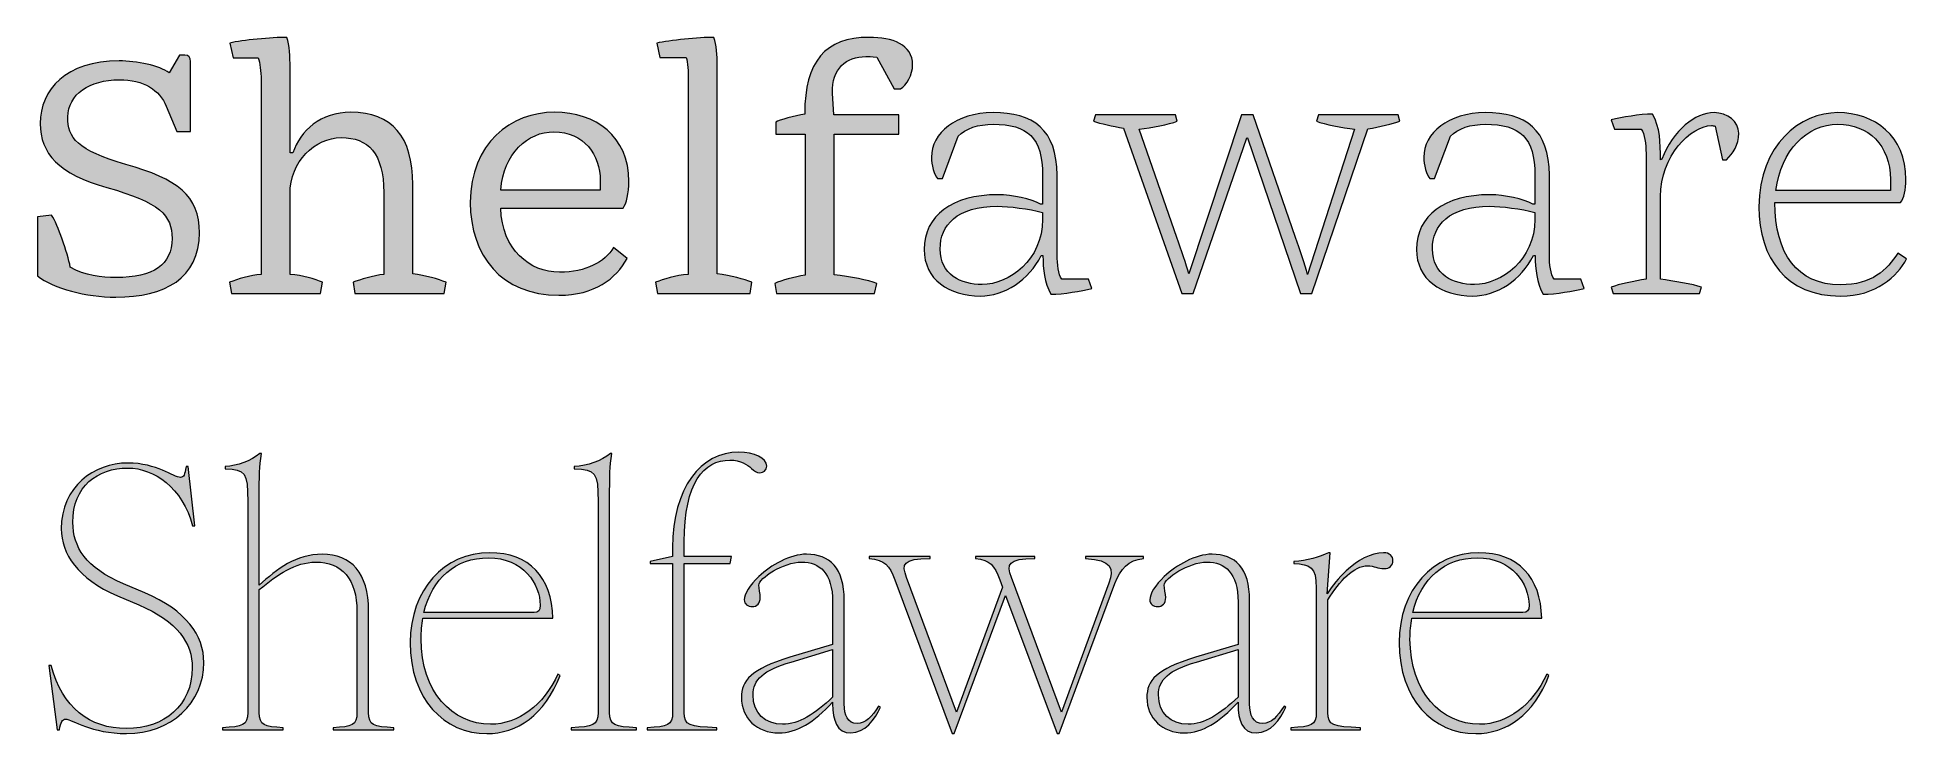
# Model space of a CAD drawing. Header units: millimetres. Extents: x 80.1 to 118.4, y -154.8 to -140.6.
import ezdxf

# ---------------------------------------------------------------- set-up
doc = ezdxf.new("R2010")
doc.units = ezdxf.units.MM
doc.header["$MEASUREMENT"] = 0
doc.layers.add('Layer 1', color=7, linetype='Continuous', lineweight=0)

msp = doc.modelspace()

# ---------------------------------------------------------------- hatches: boundary and pattern name
at = {"layer": 'Layer 1', "transparency": 33554687}
h = msp.add_hatch(color=7, dxfattribs=at)
h.dxf.hatch_style = 2
edge = h.paths.add_edge_path()
edge.add_spline(control_points=[(85.28, -141.184), (85.28, -141.184), (85.28, -142.925), (85.28, -142.925), (85.28, -142.925), (85.339, -142.925), (85.339, -142.925), (85.487, -142.473), (85.909, -142.095), (86.524, -142.095), (87.369, -142.095), (87.791, -142.592), (87.791, -143.577), (87.791, -143.577), (87.791, -145.406), (87.791, -145.406), (88.058, -145.436), (88.317, -145.51), (88.472, -145.577), (88.472, -145.577), (88.435, -145.806), (88.435, -145.806), (88.435, -145.806), (86.606, -145.806), (86.606, -145.806), (86.606, -145.806), (86.569, -145.577), (86.569, -145.577), (86.717, -145.525), (86.983, -145.436), (87.198, -145.414), (87.198, -145.414), (87.198, -143.74), (87.198, -143.74), (87.198, -142.932), (86.88, -142.614), (86.324, -142.614), (85.791, -142.614), (85.28, -143.103), (85.28, -143.762), (85.28, -143.762), (85.28, -145.414), (85.28, -145.414), (85.539, -145.436), (85.791, -145.51), (85.947, -145.577), (85.947, -145.577), (85.902, -145.806), (85.902, -145.806), (85.902, -145.806), (84.08, -145.806), (84.08, -145.806), (84.08, -145.806), (84.043, -145.577), (84.043, -145.577), (84.206, -145.51), (84.465, -145.436), (84.687, -145.414), (84.687, -145.414), (84.687, -141.436), (84.687, -141.436), (84.687, -141.258), (84.665, -141.081), (84.628, -140.984), (84.628, -140.984), (84.117, -140.984), (84.117, -140.984), (84.117, -140.984), (84.05, -140.681), (84.05, -140.681), (84.295, -140.614), (84.91, -140.562), (85.213, -140.562), (85.272, -140.725), (85.28, -140.955), (85.28, -141.184)], knot_values=[0, 0, 0, 0, 1, 1, 1, 2, 2, 2, 3, 3, 3, 4, 4, 4, 5, 5, 5, 6, 6, 6, 7, 7, 7, 8, 8, 8, 9, 9, 9, 10, 10, 10, 11, 11, 11, 12, 12, 12, 13, 13, 13, 14, 14, 14, 15, 15, 15, 16, 16, 16, 17, 17, 17, 18, 18, 18, 19, 19, 19, 20, 20, 20, 21, 21, 21, 22, 22, 22, 23, 23, 23, 24, 24, 24, 25, 25, 25, 25], degree=3, periodic=0)
h = msp.add_hatch(color=7, dxfattribs=at)
h.dxf.hatch_style = 2
edge = h.paths.add_edge_path()
edge.add_spline(control_points=[(92.8, -145.806), (92.8, -145.806), (92.762, -145.577), (92.762, -145.577), (92.918, -145.517), (93.17, -145.436), (93.429, -145.414), (93.429, -145.414), (93.429, -141.436), (93.429, -141.436), (93.429, -141.258), (93.422, -141.073), (93.385, -140.977), (93.385, -140.977), (92.851, -140.977), (92.851, -140.977), (92.851, -140.977), (92.785, -140.681), (92.785, -140.681), (93.044, -140.621), (93.651, -140.562), (93.955, -140.562), (94.014, -140.718), (94.022, -140.925), (94.022, -141.147), (94.022, -141.147), (94.022, -145.406), (94.022, -145.406), (94.303, -145.429), (94.577, -145.517), (94.733, -145.577), (94.733, -145.577), (94.696, -145.806), (94.696, -145.806), (94.696, -145.806), (92.8, -145.806), (92.8, -145.806)], knot_values=[0, 0, 0, 0, 1, 1, 1, 2, 2, 2, 3, 3, 3, 4, 4, 4, 5, 5, 5, 6, 6, 6, 7, 7, 7, 8, 8, 8, 9, 9, 9, 10, 10, 10, 11, 11, 11, 12, 12, 12, 12], degree=3, periodic=0)
h = msp.add_hatch(color=7, dxfattribs=at)
h.dxf.hatch_style = 2
edge = h.paths.add_edge_path()
edge.add_spline(control_points=[(95.237, -145.806), (95.237, -145.806), (95.2, -145.599), (95.2, -145.599), (95.333, -145.54), (95.6, -145.466), (95.822, -145.429), (95.822, -145.429), (95.822, -142.547), (95.822, -142.547), (95.822, -142.547), (95.222, -142.547), (95.222, -142.547), (95.222, -142.547), (95.222, -142.295), (95.222, -142.295), (95.289, -142.251), (95.607, -142.169), (95.814, -142.132), (95.814, -142.132), (95.814, -142.125), (95.814, -142.125), (95.814, -141.058), (96.229, -140.562), (97.133, -140.562), (97.607, -140.562), (98.022, -140.703), (98.022, -141.125), (98.022, -141.325), (97.896, -141.547), (97.777, -141.614), (97.777, -141.614), (97.644, -141.614), (97.644, -141.614), (97.644, -141.614), (97.288, -140.97), (97.288, -140.97), (97.185, -140.955), (97.111, -140.955), (97.066, -140.955), (96.666, -140.955), (96.363, -141.199), (96.385, -141.703), (96.385, -141.703), (96.407, -142.147), (96.407, -142.147), (96.407, -142.147), (97.74, -142.147), (97.74, -142.147), (97.74, -142.147), (97.74, -142.547), (97.74, -142.547), (97.74, -142.547), (96.414, -142.547), (96.414, -142.547), (96.414, -142.547), (96.414, -145.421), (96.414, -145.421), (96.74, -145.458), (97.126, -145.532), (97.288, -145.599), (97.288, -145.599), (97.244, -145.806), (97.244, -145.806), (97.244, -145.806), (95.237, -145.806), (95.237, -145.806)], knot_values=[0, 0, 0, 0, 1, 1, 1, 2, 2, 2, 3, 3, 3, 4, 4, 4, 5, 5, 5, 6, 6, 6, 7, 7, 7, 8, 8, 8, 9, 9, 9, 10, 10, 10, 11, 11, 11, 12, 12, 12, 13, 13, 13, 14, 14, 14, 15, 15, 15, 16, 16, 16, 17, 17, 17, 18, 18, 18, 19, 19, 19, 20, 20, 20, 21, 21, 21, 22, 22, 22, 22], degree=3, periodic=0)
h = msp.add_hatch(color=7, dxfattribs=at)
h.dxf.hatch_style = 2
edge = h.paths.add_edge_path()
edge.add_spline(control_points=[(82.805, -141.288), (82.805, -141.288), (83.02, -140.925), (83.02, -140.925), (83.02, -140.925), (83.124, -140.925), (83.124, -140.925), (83.213, -140.925), (83.242, -140.97), (83.242, -141.058), (83.242, -141.058), (83.242, -142.488), (83.242, -142.488), (83.242, -142.488), (82.961, -142.488), (82.961, -142.488), (82.961, -142.488), (82.746, -141.969), (82.746, -141.969), (82.613, -141.644), (82.287, -141.429), (81.783, -141.429), (81.183, -141.429), (80.731, -141.732), (80.731, -142.192), (80.731, -142.621), (80.924, -142.873), (81.916, -143.162), (82.976, -143.466), (83.427, -143.799), (83.427, -144.562), (83.427, -145.495), (82.716, -145.88), (81.716, -145.88), (81.102, -145.88), (80.442, -145.703), (80.109, -145.443), (80.109, -145.443), (80.109, -144.236), (80.109, -144.236), (80.109, -144.236), (80.398, -144.199), (80.398, -144.199), (80.531, -144.406), (80.724, -144.962), (80.783, -145.266), (81.087, -145.443), (81.42, -145.48), (81.716, -145.48), (82.487, -145.48), (82.865, -145.214), (82.865, -144.68), (82.865, -144.206), (82.62, -143.94), (81.531, -143.636), (80.546, -143.362), (80.168, -142.94), (80.168, -142.325), (80.168, -141.629), (80.694, -141.044), (81.783, -141.044), (82.139, -141.044), (82.613, -141.14), (82.805, -141.288)], knot_values=[0, 0, 0, 0, 1, 1, 1, 2, 2, 2, 3, 3, 3, 4, 4, 4, 5, 5, 5, 6, 6, 6, 7, 7, 7, 8, 8, 8, 9, 9, 9, 10, 10, 10, 11, 11, 11, 12, 12, 12, 13, 13, 13, 14, 14, 14, 15, 15, 15, 16, 16, 16, 17, 17, 17, 18, 18, 18, 19, 19, 19, 20, 20, 20, 21, 21, 21, 21], degree=3, periodic=0)
h = msp.add_hatch(color=7, dxfattribs=at)
h.dxf.hatch_style = 2
edge = h.paths.add_edge_path()
edge.add_spline(control_points=[(89.592, -143.688), (89.592, -143.688), (91.629, -143.688), (91.629, -143.688), (91.629, -143.688), (91.629, -143.495), (91.629, -143.495), (91.629, -142.969), (91.295, -142.495), (90.68, -142.495), (90.147, -142.495), (89.651, -142.932), (89.592, -143.688)], knot_values=[0, 0, 0, 0, 1, 1, 1, 2, 2, 2, 3, 3, 3, 4, 4, 4, 4], degree=3, periodic=0)
edge = h.paths.add_edge_path()
edge.add_spline(control_points=[(90.784, -145.843), (89.606, -145.843), (88.969, -145.029), (88.969, -143.94), (88.969, -142.725), (89.806, -142.095), (90.695, -142.095), (91.54, -142.095), (92.214, -142.592), (92.214, -143.51), (92.214, -143.74), (92.169, -143.977), (92.095, -144.058), (92.095, -144.058), (89.592, -144.058), (89.592, -144.058), (89.614, -144.91), (90.192, -145.369), (90.792, -145.369), (91.347, -145.369), (91.71, -145.162), (91.903, -144.866), (91.903, -144.866), (92.177, -145.088), (92.177, -145.088), (91.954, -145.503), (91.51, -145.843), (90.784, -145.843)], knot_values=[0, 0, 0, 0, 1, 1, 1, 2, 2, 2, 3, 3, 3, 4, 4, 4, 5, 5, 5, 6, 6, 6, 7, 7, 7, 8, 8, 8, 9, 9, 9, 9], degree=3, periodic=0)
h = msp.add_hatch(color=7, dxfattribs=at)
h.dxf.hatch_style = 2
edge = h.paths.add_edge_path()
edge.add_spline(control_points=[(99.444, -145.621), (100, -145.621), (100.681, -145.117), (100.681, -144.288), (100.681, -144.288), (100.681, -144.147), (100.681, -144.147), (100.407, -144.073), (99.993, -144.021), (99.763, -144.021), (98.926, -144.021), (98.585, -144.406), (98.585, -144.895), (98.585, -145.421), (99.015, -145.621), (99.444, -145.621)], knot_values=[0, 0, 0, 0, 1, 1, 1, 2, 2, 2, 3, 3, 3, 4, 4, 4, 5, 5, 5, 5], degree=3, periodic=0)
edge = h.paths.add_edge_path()
edge.add_spline(control_points=[(100.689, -145.029), (100.689, -145.029), (100.652, -145.029), (100.652, -145.029), (100.4, -145.532), (99.904, -145.858), (99.407, -145.858), (98.763, -145.858), (98.259, -145.517), (98.259, -144.903), (98.259, -144.214), (98.83, -143.784), (99.763, -143.784), (100.067, -143.784), (100.452, -143.873), (100.637, -143.977), (100.637, -143.977), (100.681, -143.977), (100.681, -143.977), (100.681, -143.977), (100.681, -143.384), (100.681, -143.384), (100.681, -142.614), (100.378, -142.34), (99.667, -142.34), (99.378, -142.34), (99.096, -142.429), (98.956, -142.584), (98.956, -142.584), (98.63, -143.451), (98.63, -143.451), (98.63, -143.451), (98.533, -143.451), (98.533, -143.451), (98.467, -143.392), (98.407, -143.162), (98.407, -143.014), (98.407, -142.525), (98.911, -142.103), (99.667, -142.103), (100.489, -142.103), (100.978, -142.444), (100.978, -143.384), (100.978, -143.384), (100.978, -145.014), (100.978, -145.014), (100.978, -145.206), (101.007, -145.421), (101.074, -145.51), (101.074, -145.51), (101.622, -145.51), (101.622, -145.51), (101.622, -145.51), (101.689, -145.703), (101.689, -145.703), (101.467, -145.754), (101.118, -145.821), (100.852, -145.821), (100.718, -145.577), (100.689, -145.31), (100.689, -145.029)], knot_values=[0, 0, 0, 0, 1, 1, 1, 2, 2, 2, 3, 3, 3, 4, 4, 4, 5, 5, 5, 6, 6, 6, 7, 7, 7, 8, 8, 8, 9, 9, 9, 10, 10, 10, 11, 11, 11, 12, 12, 12, 13, 13, 13, 14, 14, 14, 15, 15, 15, 16, 16, 16, 17, 17, 17, 18, 18, 18, 19, 19, 19, 20, 20, 20, 20], degree=3, periodic=0)
h = msp.add_hatch(color=7, dxfattribs=at)
h.dxf.hatch_style = 2
edge = h.paths.add_edge_path()
edge.add_spline(control_points=[(104.874, -142.621), (104.874, -142.621), (104.86, -142.621), (104.86, -142.621), (104.86, -142.621), (103.763, -145.806), (103.763, -145.806), (103.763, -145.806), (103.534, -145.806), (103.534, -145.806), (103.534, -145.806), (102.341, -142.421), (102.341, -142.421), (102.119, -142.384), (101.86, -142.325), (101.726, -142.281), (101.726, -142.281), (101.763, -142.147), (101.763, -142.147), (101.763, -142.147), (103.4, -142.147), (103.4, -142.147), (103.4, -142.147), (103.437, -142.281), (103.437, -142.281), (103.274, -142.34), (102.912, -142.414), (102.66, -142.444), (102.66, -142.444), (103.43, -144.658), (103.43, -144.658), (103.519, -144.91), (103.623, -145.214), (103.674, -145.406), (103.674, -145.406), (104.756, -142.147), (104.756, -142.147), (104.756, -142.147), (104.993, -142.147), (104.993, -142.147), (104.993, -142.147), (105.86, -144.658), (105.86, -144.658), (105.941, -144.903), (106.052, -145.221), (106.104, -145.414), (106.104, -145.414), (107.067, -142.444), (107.067, -142.444), (106.815, -142.414), (106.452, -142.34), (106.289, -142.281), (106.289, -142.281), (106.326, -142.147), (106.326, -142.147), (106.326, -142.147), (107.956, -142.147), (107.956, -142.147), (107.956, -142.147), (107.993, -142.281), (107.993, -142.281), (107.852, -142.325), (107.578, -142.392), (107.341, -142.436), (107.341, -142.436), (106.193, -145.806), (106.193, -145.806), (106.193, -145.806), (105.963, -145.806), (105.963, -145.806), (105.963, -145.806), (104.874, -142.621), (104.874, -142.621)], knot_values=[0, 0, 0, 0, 1, 1, 1, 2, 2, 2, 3, 3, 3, 4, 4, 4, 5, 5, 5, 6, 6, 6, 7, 7, 7, 8, 8, 8, 9, 9, 9, 10, 10, 10, 11, 11, 11, 12, 12, 12, 13, 13, 13, 14, 14, 14, 15, 15, 15, 16, 16, 16, 17, 17, 17, 18, 18, 18, 19, 19, 19, 20, 20, 20, 21, 21, 21, 22, 22, 22, 23, 23, 23, 24, 24, 24, 24], degree=3, periodic=0)
h = msp.add_hatch(color=7, dxfattribs=at)
h.dxf.hatch_style = 2
edge = h.paths.add_edge_path()
edge.add_spline(control_points=[(109.52, -145.621), (110.075, -145.621), (110.757, -145.117), (110.757, -144.288), (110.757, -144.288), (110.757, -144.147), (110.757, -144.147), (110.483, -144.073), (110.068, -144.021), (109.838, -144.021), (109.001, -144.021), (108.661, -144.406), (108.661, -144.895), (108.661, -145.421), (109.09, -145.621), (109.52, -145.621)], knot_values=[0, 0, 0, 0, 1, 1, 1, 2, 2, 2, 3, 3, 3, 4, 4, 4, 5, 5, 5, 5], degree=3, periodic=0)
edge = h.paths.add_edge_path()
edge.add_spline(control_points=[(110.764, -145.029), (110.764, -145.029), (110.727, -145.029), (110.727, -145.029), (110.475, -145.532), (109.979, -145.858), (109.483, -145.858), (108.838, -145.858), (108.335, -145.517), (108.335, -144.903), (108.335, -144.214), (108.905, -143.784), (109.838, -143.784), (110.142, -143.784), (110.527, -143.873), (110.712, -143.977), (110.712, -143.977), (110.757, -143.977), (110.757, -143.977), (110.757, -143.977), (110.757, -143.384), (110.757, -143.384), (110.757, -142.614), (110.453, -142.34), (109.742, -142.34), (109.453, -142.34), (109.172, -142.429), (109.031, -142.584), (109.031, -142.584), (108.705, -143.451), (108.705, -143.451), (108.705, -143.451), (108.609, -143.451), (108.609, -143.451), (108.542, -143.392), (108.483, -143.162), (108.483, -143.014), (108.483, -142.525), (108.987, -142.103), (109.742, -142.103), (110.564, -142.103), (111.053, -142.444), (111.053, -143.384), (111.053, -143.384), (111.053, -145.014), (111.053, -145.014), (111.053, -145.206), (111.083, -145.421), (111.149, -145.51), (111.149, -145.51), (111.698, -145.51), (111.698, -145.51), (111.698, -145.51), (111.764, -145.703), (111.764, -145.703), (111.542, -145.754), (111.194, -145.821), (110.927, -145.821), (110.794, -145.577), (110.764, -145.31), (110.764, -145.029)], knot_values=[0, 0, 0, 0, 1, 1, 1, 2, 2, 2, 3, 3, 3, 4, 4, 4, 5, 5, 5, 6, 6, 6, 7, 7, 7, 8, 8, 8, 9, 9, 9, 10, 10, 10, 11, 11, 11, 12, 12, 12, 13, 13, 13, 14, 14, 14, 15, 15, 15, 16, 16, 16, 17, 17, 17, 18, 18, 18, 19, 19, 19, 20, 20, 20, 20], degree=3, periodic=0)
h = msp.add_hatch(color=7, dxfattribs=at)
h.dxf.hatch_style = 2
edge = h.paths.add_edge_path()
edge.add_spline(control_points=[(114.128, -145.806), (114.128, -145.806), (112.357, -145.806), (112.357, -145.806), (112.357, -145.806), (112.32, -145.673), (112.32, -145.673), (112.469, -145.621), (112.802, -145.547), (113.032, -145.51), (113.032, -145.51), (113.032, -142.94), (113.032, -142.94), (113.032, -142.747), (113.002, -142.532), (112.935, -142.444), (112.935, -142.444), (112.387, -142.444), (112.387, -142.444), (112.387, -142.444), (112.32, -142.251), (112.32, -142.251), (112.543, -142.199), (112.898, -142.132), (113.165, -142.132), (113.32, -142.406), (113.328, -142.718), (113.328, -143.066), (113.328, -143.066), (113.357, -143.058), (113.357, -143.058), (113.58, -142.458), (114.046, -142.103), (114.424, -142.103), (114.698, -142.103), (114.928, -142.288), (114.928, -142.525), (114.928, -142.769), (114.816, -142.94), (114.676, -143.066), (114.676, -143.066), (114.594, -143.066), (114.594, -143.066), (114.594, -143.066), (114.446, -142.377), (114.446, -142.377), (114.416, -142.369), (114.387, -142.369), (114.372, -142.369), (113.942, -142.369), (113.328, -142.992), (113.328, -143.821), (113.328, -143.821), (113.328, -145.51), (113.328, -145.51), (113.572, -145.547), (114.009, -145.621), (114.165, -145.673), (114.165, -145.673), (114.128, -145.806), (114.128, -145.806)], knot_values=[0, 0, 0, 0, 1, 1, 1, 2, 2, 2, 3, 3, 3, 4, 4, 4, 5, 5, 5, 6, 6, 6, 7, 7, 7, 8, 8, 8, 9, 9, 9, 10, 10, 10, 11, 11, 11, 12, 12, 12, 13, 13, 13, 14, 14, 14, 15, 15, 15, 16, 16, 16, 17, 17, 17, 18, 18, 18, 19, 19, 19, 20, 20, 20, 20], degree=3, periodic=0)
h = msp.add_hatch(color=7, dxfattribs=at)
h.dxf.hatch_style = 2
edge = h.paths.add_edge_path()
edge.add_spline(control_points=[(115.691, -143.695), (115.691, -143.695), (118.032, -143.695), (118.032, -143.695), (118.032, -143.695), (118.032, -143.473), (118.032, -143.473), (118.032, -142.769), (117.58, -142.34), (116.958, -142.34), (116.321, -142.34), (115.795, -142.881), (115.691, -143.695)], knot_values=[0, 0, 0, 0, 1, 1, 1, 2, 2, 2, 3, 3, 3, 4, 4, 4, 4], degree=3, periodic=0)
edge = h.paths.add_edge_path()
edge.add_spline(control_points=[(117.01, -145.858), (115.906, -145.858), (115.343, -145.088), (115.343, -144.029), (115.343, -142.755), (116.195, -142.103), (116.958, -142.103), (117.706, -142.103), (118.35, -142.577), (118.35, -143.473), (118.35, -143.673), (118.32, -143.866), (118.239, -143.94), (118.239, -143.94), (115.669, -143.94), (115.669, -143.94), (115.669, -144.991), (116.128, -145.628), (117.01, -145.628), (117.654, -145.628), (117.965, -145.325), (118.187, -144.977), (118.187, -144.977), (118.365, -145.095), (118.365, -145.095), (118.172, -145.451), (117.75, -145.858), (117.01, -145.858)], knot_values=[0, 0, 0, 0, 1, 1, 1, 2, 2, 2, 3, 3, 3, 4, 4, 4, 5, 5, 5, 6, 6, 6, 7, 7, 7, 8, 8, 8, 9, 9, 9, 9], degree=3, periodic=0)
h = msp.add_hatch(color=7, dxfattribs=at)
h.dxf.hatch_style = 2
edge = h.paths.add_edge_path()
edge.add_spline(control_points=[(84.413, -154.387), (84.413, -154.387), (84.413, -150.061), (84.413, -150.061), (84.413, -149.469), (84.369, -149.409), (83.954, -149.394), (83.954, -149.394), (83.954, -149.35), (83.954, -149.35), (84.206, -149.335), (84.473, -149.232), (84.665, -149.083), (84.665, -149.083), (84.695, -149.083), (84.695, -149.083), (84.65, -149.38), (84.65, -149.469), (84.65, -150.061), (84.65, -150.061), (84.65, -151.78), (84.65, -151.78), (85.013, -151.446), (85.398, -151.143), (85.939, -151.143), (86.532, -151.143), (86.887, -151.528), (86.887, -152.298), (86.887, -152.298), (86.887, -154.387), (86.887, -154.387), (86.887, -154.653), (86.991, -154.668), (87.406, -154.698), (87.406, -154.698), (87.406, -154.742), (87.406, -154.742), (87.406, -154.742), (86.161, -154.742), (86.161, -154.742), (86.161, -154.742), (86.161, -154.698), (86.161, -154.698), (86.546, -154.668), (86.65, -154.653), (86.65, -154.387), (86.65, -154.387), (86.65, -152.328), (86.65, -152.328), (86.65, -151.639), (86.339, -151.305), (85.806, -151.305), (85.384, -151.305), (85.028, -151.557), (84.65, -151.868), (84.65, -151.868), (84.65, -154.387), (84.65, -154.387), (84.65, -154.653), (84.754, -154.668), (85.139, -154.698), (85.139, -154.698), (85.139, -154.742), (85.139, -154.742), (85.139, -154.742), (83.895, -154.742), (83.895, -154.742), (83.895, -154.742), (83.895, -154.698), (83.895, -154.698), (84.31, -154.668), (84.413, -154.653), (84.413, -154.387)], knot_values=[0, 0, 0, 0, 1, 1, 1, 2, 2, 2, 3, 3, 3, 4, 4, 4, 5, 5, 5, 6, 6, 6, 7, 7, 7, 8, 8, 8, 9, 9, 9, 10, 10, 10, 11, 11, 11, 12, 12, 12, 13, 13, 13, 14, 14, 14, 15, 15, 15, 16, 16, 16, 17, 17, 17, 18, 18, 18, 19, 19, 19, 20, 20, 20, 21, 21, 21, 22, 22, 22, 23, 23, 23, 24, 24, 24, 24], degree=3, periodic=0)
h = msp.add_hatch(color=7, dxfattribs=at)
h.dxf.hatch_style = 2
edge = h.paths.add_edge_path()
edge.add_spline(control_points=[(91.584, -154.387), (91.584, -154.387), (91.584, -150.061), (91.584, -150.061), (91.584, -149.469), (91.54, -149.409), (91.096, -149.394), (91.096, -149.394), (91.096, -149.35), (91.096, -149.35), (91.377, -149.335), (91.644, -149.232), (91.836, -149.083), (91.836, -149.083), (91.866, -149.083), (91.866, -149.083), (91.821, -149.38), (91.821, -149.469), (91.821, -150.061), (91.821, -150.061), (91.821, -154.387), (91.821, -154.387), (91.821, -154.653), (91.925, -154.668), (92.37, -154.698), (92.37, -154.698), (92.37, -154.742), (92.37, -154.742), (92.37, -154.742), (91.036, -154.742), (91.036, -154.742), (91.036, -154.742), (91.036, -154.698), (91.036, -154.698), (91.481, -154.668), (91.584, -154.653), (91.584, -154.387)], knot_values=[0, 0, 0, 0, 1, 1, 1, 2, 2, 2, 3, 3, 3, 4, 4, 4, 5, 5, 5, 6, 6, 6, 7, 7, 7, 8, 8, 8, 9, 9, 9, 10, 10, 10, 11, 11, 11, 12, 12, 12, 12], degree=3, periodic=0)
h = msp.add_hatch(color=7, dxfattribs=at)
h.dxf.hatch_style = 2
edge = h.paths.add_edge_path()
edge.add_spline(control_points=[(93.11, -154.387), (93.11, -154.387), (93.11, -151.335), (93.11, -151.335), (93.11, -151.335), (92.651, -151.335), (92.651, -151.335), (92.651, -151.335), (92.651, -151.291), (92.651, -151.291), (92.651, -151.291), (93.11, -151.187), (93.11, -151.187), (93.11, -151.187), (93.11, -151.009), (93.11, -151.009), (93.11, -149.78), (93.688, -149.054), (94.466, -149.054), (94.777, -149.054), (95.036, -149.172), (95.036, -149.343), (95.036, -149.424), (94.97, -149.476), (94.895, -149.476), (94.829, -149.476), (94.784, -149.439), (94.725, -149.387), (94.629, -149.306), (94.51, -149.217), (94.281, -149.217), (93.747, -149.217), (93.347, -149.676), (93.347, -150.891), (93.347, -150.891), (93.347, -151.187), (93.347, -151.187), (93.347, -151.187), (94.318, -151.187), (94.318, -151.187), (94.318, -151.187), (94.288, -151.335), (94.288, -151.335), (94.288, -151.335), (93.347, -151.335), (93.347, -151.335), (93.347, -151.335), (93.347, -154.387), (93.347, -154.387), (93.347, -154.653), (93.451, -154.668), (94.014, -154.698), (94.014, -154.698), (94.014, -154.742), (94.014, -154.742), (94.014, -154.742), (92.592, -154.742), (92.592, -154.742), (92.592, -154.742), (92.592, -154.698), (92.592, -154.698), (93.007, -154.668), (93.11, -154.653), (93.11, -154.387)], knot_values=[0, 0, 0, 0, 1, 1, 1, 2, 2, 2, 3, 3, 3, 4, 4, 4, 5, 5, 5, 6, 6, 6, 7, 7, 7, 8, 8, 8, 9, 9, 9, 10, 10, 10, 11, 11, 11, 12, 12, 12, 13, 13, 13, 14, 14, 14, 15, 15, 15, 16, 16, 16, 17, 17, 17, 18, 18, 18, 19, 19, 19, 20, 20, 20, 21, 21, 21, 21], degree=3, periodic=0)
h = msp.add_hatch(color=7, dxfattribs=at)
h.dxf.hatch_style = 2
edge = h.paths.add_edge_path()
edge.add_spline(control_points=[(80.687, -154.52), (80.613, -154.52), (80.591, -154.579), (80.561, -154.742), (80.561, -154.742), (80.517, -154.742), (80.517, -154.742), (80.517, -154.742), (80.346, -153.424), (80.346, -153.424), (80.346, -153.424), (80.391, -153.424), (80.391, -153.424), (80.628, -154.283), (81.176, -154.713), (81.931, -154.713), (82.702, -154.713), (83.279, -154.239), (83.279, -153.468), (83.279, -152.965), (82.983, -152.52), (82.183, -152.18), (82.183, -152.18), (81.746, -151.995), (81.746, -151.995), (80.931, -151.646), (80.598, -151.128), (80.598, -150.624), (80.598, -149.765), (81.265, -149.276), (81.961, -149.276), (82.553, -149.276), (82.902, -149.572), (83.035, -149.572), (83.109, -149.572), (83.124, -149.513), (83.153, -149.35), (83.153, -149.35), (83.198, -149.35), (83.198, -149.35), (83.198, -149.35), (83.331, -150.565), (83.331, -150.565), (83.331, -150.565), (83.287, -150.565), (83.287, -150.565), (83.079, -149.78), (82.494, -149.38), (81.961, -149.38), (81.339, -149.38), (80.835, -149.75), (80.835, -150.491), (80.835, -150.994), (81.102, -151.424), (81.872, -151.75), (81.872, -151.75), (82.309, -151.935), (82.309, -151.935), (83.153, -152.291), (83.516, -152.809), (83.516, -153.357), (83.516, -154.187), (82.85, -154.816), (81.931, -154.816), (81.22, -154.816), (80.82, -154.52), (80.687, -154.52)], knot_values=[0, 0, 0, 0, 1, 1, 1, 2, 2, 2, 3, 3, 3, 4, 4, 4, 5, 5, 5, 6, 6, 6, 7, 7, 7, 8, 8, 8, 9, 9, 9, 10, 10, 10, 11, 11, 11, 12, 12, 12, 13, 13, 13, 14, 14, 14, 15, 15, 15, 16, 16, 16, 17, 17, 17, 18, 18, 18, 19, 19, 19, 20, 20, 20, 21, 21, 21, 22, 22, 22, 22], degree=3, periodic=0)
h = msp.add_hatch(color=7, dxfattribs=at)
h.dxf.hatch_style = 2
edge = h.paths.add_edge_path()
edge.add_spline(control_points=[(90.273, -152.335), (90.362, -152.335), (90.399, -152.306), (90.399, -152.187), (90.399, -151.757), (90.051, -151.217), (89.34, -151.217), (88.666, -151.217), (88.184, -151.639), (88.021, -152.335), (88.021, -152.335), (90.273, -152.335), (90.273, -152.335)], knot_values=[0, 0, 0, 0, 1, 1, 1, 2, 2, 2, 3, 3, 3, 4, 4, 4, 4], degree=3, periodic=0)
edge = h.paths.add_edge_path()
edge.add_spline(control_points=[(87.74, -152.95), (87.74, -151.868), (88.436, -151.113), (89.369, -151.113), (90.169, -151.113), (90.643, -151.609), (90.658, -152.454), (90.658, -152.454), (87.999, -152.454), (87.999, -152.454), (87.977, -152.587), (87.962, -152.728), (87.962, -152.876), (87.962, -153.957), (88.599, -154.624), (89.384, -154.624), (89.962, -154.624), (90.458, -154.239), (90.762, -153.602), (90.762, -153.602), (90.806, -153.624), (90.806, -153.624), (90.502, -154.439), (89.917, -154.816), (89.31, -154.816), (88.436, -154.816), (87.74, -154.12), (87.74, -152.95)], knot_values=[0, 0, 0, 0, 1, 1, 1, 2, 2, 2, 3, 3, 3, 4, 4, 4, 5, 5, 5, 6, 6, 6, 7, 7, 7, 8, 8, 8, 9, 9, 9, 9], degree=3, periodic=0)
h = msp.add_hatch(color=7, dxfattribs=at)
h.dxf.hatch_style = 2
edge = h.paths.add_edge_path()
edge.add_spline(control_points=[(95.362, -154.624), (95.688, -154.624), (96.022, -154.416), (96.385, -154.068), (96.385, -154.068), (96.385, -153.091), (96.385, -153.091), (96.385, -153.091), (95.533, -153.35), (95.533, -153.35), (94.97, -153.52), (94.755, -153.705), (94.755, -154.024), (94.755, -154.394), (95.007, -154.624), (95.362, -154.624)], knot_values=[0, 0, 0, 0, 1, 1, 1, 2, 2, 2, 3, 3, 3, 4, 4, 4, 5, 5, 5, 5], degree=3, periodic=0)
edge = h.paths.add_edge_path()
edge.add_spline(control_points=[(96.385, -154.209), (96.385, -154.209), (96.385, -154.172), (96.385, -154.172), (95.999, -154.587), (95.659, -154.802), (95.281, -154.802), (94.837, -154.802), (94.518, -154.505), (94.518, -154.076), (94.518, -153.735), (94.711, -153.491), (95.511, -153.254), (95.511, -153.254), (96.385, -152.994), (96.385, -152.994), (96.385, -152.994), (96.385, -152.12), (96.385, -152.12), (96.385, -151.528), (96.118, -151.305), (95.748, -151.305), (95.377, -151.305), (94.874, -151.631), (94.874, -151.78), (94.874, -151.832), (94.903, -151.957), (94.903, -152.031), (94.903, -152.15), (94.837, -152.217), (94.74, -152.217), (94.651, -152.217), (94.577, -152.165), (94.577, -152.076), (94.577, -151.965), (94.688, -151.772), (94.874, -151.602), (95.125, -151.365), (95.511, -151.143), (95.851, -151.143), (96.325, -151.143), (96.622, -151.424), (96.622, -152.091), (96.622, -152.091), (96.622, -154.209), (96.622, -154.209), (96.622, -154.439), (96.696, -154.609), (96.888, -154.609), (97.059, -154.609), (97.192, -154.468), (97.325, -154.253), (97.325, -154.253), (97.362, -154.276), (97.362, -154.276), (97.244, -154.528), (97.051, -154.802), (96.755, -154.802), (96.474, -154.802), (96.385, -154.543), (96.385, -154.209)], knot_values=[0, 0, 0, 0, 1, 1, 1, 2, 2, 2, 3, 3, 3, 4, 4, 4, 5, 5, 5, 6, 6, 6, 7, 7, 7, 8, 8, 8, 9, 9, 9, 10, 10, 10, 11, 11, 11, 12, 12, 12, 13, 13, 13, 14, 14, 14, 15, 15, 15, 16, 16, 16, 17, 17, 17, 18, 18, 18, 19, 19, 19, 20, 20, 20, 20], degree=3, periodic=0)
h = msp.add_hatch(color=7, dxfattribs=at)
h.dxf.hatch_style = 2
edge = h.paths.add_edge_path()
edge.add_spline(control_points=[(99.311, -151.231), (99.311, -151.231), (99.311, -151.187), (99.311, -151.187), (99.311, -151.187), (100.526, -151.187), (100.526, -151.187), (100.526, -151.187), (100.526, -151.231), (100.526, -151.231), (99.963, -151.231), (99.948, -151.35), (100.044, -151.617), (100.044, -151.617), (101.066, -154.38), (101.066, -154.38), (101.066, -154.38), (102.037, -151.735), (102.037, -151.735), (102.148, -151.439), (102.096, -151.261), (101.563, -151.231), (101.563, -151.231), (101.563, -151.187), (101.563, -151.187), (101.563, -151.187), (102.748, -151.187), (102.748, -151.187), (102.748, -151.187), (102.748, -151.231), (102.748, -151.231), (102.437, -151.261), (102.274, -151.446), (102.163, -151.743), (102.163, -151.743), (101.022, -154.816), (101.022, -154.816), (101.022, -154.816), (100.977, -154.816), (100.977, -154.816), (100.977, -154.816), (99.926, -151.987), (99.926, -151.987), (99.926, -151.987), (98.874, -154.816), (98.874, -154.816), (98.874, -154.816), (98.829, -154.816), (98.829, -154.816), (98.829, -154.816), (97.659, -151.669), (97.659, -151.669), (97.548, -151.372), (97.459, -151.261), (97.133, -151.231), (97.133, -151.231), (97.133, -151.187), (97.133, -151.187), (97.133, -151.187), (98.378, -151.187), (98.378, -151.187), (98.378, -151.187), (98.378, -151.231), (98.378, -151.231), (97.815, -151.231), (97.8, -151.35), (97.896, -151.617), (97.896, -151.617), (98.918, -154.38), (98.918, -154.38), (98.918, -154.38), (99.859, -151.817), (99.859, -151.817), (99.859, -151.817), (99.807, -151.669), (99.807, -151.669), (99.696, -151.372), (99.607, -151.261), (99.311, -151.231)], knot_values=[0, 0, 0, 0, 1, 1, 1, 2, 2, 2, 3, 3, 3, 4, 4, 4, 5, 5, 5, 6, 6, 6, 7, 7, 7, 8, 8, 8, 9, 9, 9, 10, 10, 10, 11, 11, 11, 12, 12, 12, 13, 13, 13, 14, 14, 14, 15, 15, 15, 16, 16, 16, 17, 17, 17, 18, 18, 18, 19, 19, 19, 20, 20, 20, 21, 21, 21, 22, 22, 22, 23, 23, 23, 24, 24, 24, 25, 25, 25, 26, 26, 26, 26], degree=3, periodic=0)
h = msp.add_hatch(color=7, dxfattribs=at)
h.dxf.hatch_style = 2
edge = h.paths.add_edge_path()
edge.add_spline(control_points=[(103.66, -154.624), (103.986, -154.624), (104.319, -154.416), (104.682, -154.068), (104.682, -154.068), (104.682, -153.091), (104.682, -153.091), (104.682, -153.091), (103.83, -153.35), (103.83, -153.35), (103.267, -153.52), (103.053, -153.705), (103.053, -154.024), (103.053, -154.394), (103.304, -154.624), (103.66, -154.624)], knot_values=[0, 0, 0, 0, 1, 1, 1, 2, 2, 2, 3, 3, 3, 4, 4, 4, 5, 5, 5, 5], degree=3, periodic=0)
edge = h.paths.add_edge_path()
edge.add_spline(control_points=[(104.682, -154.209), (104.682, -154.209), (104.682, -154.172), (104.682, -154.172), (104.297, -154.587), (103.956, -154.802), (103.579, -154.802), (103.134, -154.802), (102.816, -154.505), (102.816, -154.076), (102.816, -153.735), (103.008, -153.491), (103.808, -153.254), (103.808, -153.254), (104.682, -152.994), (104.682, -152.994), (104.682, -152.994), (104.682, -152.12), (104.682, -152.12), (104.682, -151.528), (104.416, -151.305), (104.045, -151.305), (103.675, -151.305), (103.171, -151.631), (103.171, -151.78), (103.171, -151.832), (103.201, -151.957), (103.201, -152.031), (103.201, -152.15), (103.134, -152.217), (103.038, -152.217), (102.949, -152.217), (102.875, -152.165), (102.875, -152.076), (102.875, -151.965), (102.986, -151.772), (103.171, -151.602), (103.423, -151.365), (103.808, -151.143), (104.149, -151.143), (104.623, -151.143), (104.919, -151.424), (104.919, -152.091), (104.919, -152.091), (104.919, -154.209), (104.919, -154.209), (104.919, -154.439), (104.993, -154.609), (105.186, -154.609), (105.356, -154.609), (105.49, -154.468), (105.623, -154.253), (105.623, -154.253), (105.66, -154.276), (105.66, -154.276), (105.542, -154.528), (105.349, -154.802), (105.053, -154.802), (104.771, -154.802), (104.682, -154.543), (104.682, -154.209)], knot_values=[0, 0, 0, 0, 1, 1, 1, 2, 2, 2, 3, 3, 3, 4, 4, 4, 5, 5, 5, 6, 6, 6, 7, 7, 7, 8, 8, 8, 9, 9, 9, 10, 10, 10, 11, 11, 11, 12, 12, 12, 13, 13, 13, 14, 14, 14, 15, 15, 15, 16, 16, 16, 17, 17, 17, 18, 18, 18, 19, 19, 19, 20, 20, 20, 20], degree=3, periodic=0)
h = msp.add_hatch(color=7, dxfattribs=at)
h.dxf.hatch_style = 2
edge = h.paths.add_edge_path()
edge.add_spline(control_points=[(106.283, -154.387), (106.283, -154.387), (106.283, -151.839), (106.283, -151.839), (106.283, -151.394), (106.149, -151.35), (105.823, -151.335), (105.823, -151.335), (105.823, -151.291), (105.823, -151.291), (106.09, -151.276), (106.357, -151.202), (106.534, -151.113), (106.534, -151.113), (106.564, -151.113), (106.564, -151.113), (106.564, -151.113), (106.505, -151.957), (106.505, -151.957), (106.608, -151.794), (106.742, -151.624), (106.898, -151.483), (107.127, -151.269), (107.394, -151.113), (107.66, -151.113), (107.786, -151.113), (107.853, -151.18), (107.853, -151.276), (107.853, -151.372), (107.779, -151.439), (107.675, -151.439), (107.542, -151.439), (107.468, -151.38), (107.334, -151.38), (107.053, -151.38), (106.764, -151.683), (106.52, -152.076), (106.52, -152.076), (106.52, -154.387), (106.52, -154.387), (106.52, -154.653), (106.623, -154.668), (107.186, -154.698), (107.186, -154.698), (107.186, -154.742), (107.186, -154.742), (107.186, -154.742), (105.764, -154.742), (105.764, -154.742), (105.764, -154.742), (105.764, -154.698), (105.764, -154.698), (106.179, -154.668), (106.283, -154.653), (106.283, -154.387)], knot_values=[0, 0, 0, 0, 1, 1, 1, 2, 2, 2, 3, 3, 3, 4, 4, 4, 5, 5, 5, 6, 6, 6, 7, 7, 7, 8, 8, 8, 9, 9, 9, 10, 10, 10, 11, 11, 11, 12, 12, 12, 13, 13, 13, 14, 14, 14, 15, 15, 15, 16, 16, 16, 17, 17, 17, 18, 18, 18, 18], degree=3, periodic=0)
h = msp.add_hatch(color=7, dxfattribs=at)
h.dxf.hatch_style = 2
edge = h.paths.add_edge_path()
edge.add_spline(control_points=[(110.512, -152.335), (110.601, -152.335), (110.638, -152.306), (110.638, -152.187), (110.638, -151.757), (110.29, -151.217), (109.579, -151.217), (108.905, -151.217), (108.423, -151.639), (108.26, -152.335), (108.26, -152.335), (110.512, -152.335), (110.512, -152.335)], knot_values=[0, 0, 0, 0, 1, 1, 1, 2, 2, 2, 3, 3, 3, 4, 4, 4, 4], degree=3, periodic=0)
edge = h.paths.add_edge_path()
edge.add_spline(control_points=[(107.979, -152.95), (107.979, -151.868), (108.675, -151.113), (109.608, -151.113), (110.408, -151.113), (110.882, -151.609), (110.897, -152.454), (110.897, -152.454), (108.238, -152.454), (108.238, -152.454), (108.216, -152.587), (108.201, -152.728), (108.201, -152.876), (108.201, -153.957), (108.838, -154.624), (109.623, -154.624), (110.201, -154.624), (110.697, -154.239), (111.001, -153.602), (111.001, -153.602), (111.045, -153.624), (111.045, -153.624), (110.742, -154.439), (110.157, -154.816), (109.549, -154.816), (108.675, -154.816), (107.979, -154.12), (107.979, -152.95)], knot_values=[0, 0, 0, 0, 1, 1, 1, 2, 2, 2, 3, 3, 3, 4, 4, 4, 5, 5, 5, 6, 6, 6, 7, 7, 7, 8, 8, 8, 9, 9, 9, 9], degree=3, periodic=0)

# ---------------------------------------------------------------- linework, layer by layer
at = {"layer": 'Layer 1'}
for points, knots in [([(85.28, -141.184), (85.28, -141.184), (85.28, -142.925), (85.28, -142.925), (85.28, -142.925), (85.339, -142.925), (85.339, -142.925), (85.487, -142.473), (85.909, -142.095), (86.524, -142.095), (87.369, -142.095), (87.791, -142.592), (87.791, -143.577), (87.791, -143.577), (87.791, -145.406), (87.791, -145.406), (88.058, -145.436), (88.317, -145.51), (88.472, -145.577), (88.472, -145.577), (88.435, -145.806), (88.435, -145.806), (88.435, -145.806), (86.606, -145.806), (86.606, -145.806), (86.606, -145.806), (86.569, -145.577), (86.569, -145.577), (86.717, -145.525), (86.983, -145.436), (87.198, -145.414), (87.198, -145.414), (87.198, -143.74), (87.198, -143.74), (87.198, -142.932), (86.88, -142.614), (86.324, -142.614), (85.791, -142.614), (85.28, -143.103), (85.28, -143.762), (85.28, -143.762), (85.28, -145.414), (85.28, -145.414), (85.539, -145.436), (85.791, -145.51), (85.947, -145.577), (85.947, -145.577), (85.902, -145.806), (85.902, -145.806), (85.902, -145.806), (84.08, -145.806), (84.08, -145.806), (84.08, -145.806), (84.043, -145.577), (84.043, -145.577), (84.206, -145.51), (84.465, -145.436), (84.687, -145.414), (84.687, -145.414), (84.687, -141.436), (84.687, -141.436), (84.687, -141.258), (84.665, -141.081), (84.628, -140.984), (84.628, -140.984), (84.117, -140.984), (84.117, -140.984), (84.117, -140.984), (84.05, -140.681), (84.05, -140.681), (84.295, -140.614), (84.91, -140.562), (85.213, -140.562), (85.272, -140.725), (85.28, -140.955), (85.28, -141.184)], [0, 0, 0, 0, 1, 1, 1, 2, 2, 2, 3, 3, 3, 4, 4, 4, 5, 5, 5, 6, 6, 6, 7, 7, 7, 8, 8, 8, 9, 9, 9, 10, 10, 10, 11, 11, 11, 12, 12, 12, 13, 13, 13, 14, 14, 14, 15, 15, 15, 16, 16, 16, 17, 17, 17, 18, 18, 18, 19, 19, 19, 20, 20, 20, 21, 21, 21, 22, 22, 22, 23, 23, 23, 24, 24, 24, 25, 25, 25, 25]), ([(92.8, -145.806), (92.8, -145.806), (92.762, -145.577), (92.762, -145.577), (92.918, -145.517), (93.17, -145.436), (93.429, -145.414), (93.429, -145.414), (93.429, -141.436), (93.429, -141.436), (93.429, -141.258), (93.422, -141.073), (93.385, -140.977), (93.385, -140.977), (92.851, -140.977), (92.851, -140.977), (92.851, -140.977), (92.785, -140.681), (92.785, -140.681), (93.044, -140.621), (93.651, -140.562), (93.955, -140.562), (94.014, -140.718), (94.022, -140.925), (94.022, -141.147), (94.022, -141.147), (94.022, -145.406), (94.022, -145.406), (94.303, -145.429), (94.577, -145.517), (94.733, -145.577), (94.733, -145.577), (94.696, -145.806), (94.696, -145.806), (94.696, -145.806), (92.8, -145.806), (92.8, -145.806)], [0, 0, 0, 0, 1, 1, 1, 2, 2, 2, 3, 3, 3, 4, 4, 4, 5, 5, 5, 6, 6, 6, 7, 7, 7, 8, 8, 8, 9, 9, 9, 10, 10, 10, 11, 11, 11, 12, 12, 12, 12]), ([(95.237, -145.806), (95.237, -145.806), (95.2, -145.599), (95.2, -145.599), (95.333, -145.54), (95.6, -145.466), (95.822, -145.429), (95.822, -145.429), (95.822, -142.547), (95.822, -142.547), (95.822, -142.547), (95.222, -142.547), (95.222, -142.547), (95.222, -142.547), (95.222, -142.295), (95.222, -142.295), (95.289, -142.251), (95.607, -142.169), (95.814, -142.132), (95.814, -142.132), (95.814, -142.125), (95.814, -142.125), (95.814, -141.058), (96.229, -140.562), (97.133, -140.562), (97.607, -140.562), (98.022, -140.703), (98.022, -141.125), (98.022, -141.325), (97.896, -141.547), (97.777, -141.614), (97.777, -141.614), (97.644, -141.614), (97.644, -141.614), (97.644, -141.614), (97.288, -140.97), (97.288, -140.97), (97.185, -140.955), (97.111, -140.955), (97.066, -140.955), (96.666, -140.955), (96.363, -141.199), (96.385, -141.703), (96.385, -141.703), (96.407, -142.147), (96.407, -142.147), (96.407, -142.147), (97.74, -142.147), (97.74, -142.147), (97.74, -142.147), (97.74, -142.547), (97.74, -142.547), (97.74, -142.547), (96.414, -142.547), (96.414, -142.547), (96.414, -142.547), (96.414, -145.421), (96.414, -145.421), (96.74, -145.458), (97.126, -145.532), (97.288, -145.599), (97.288, -145.599), (97.244, -145.806), (97.244, -145.806), (97.244, -145.806), (95.237, -145.806), (95.237, -145.806)], [0, 0, 0, 0, 1, 1, 1, 2, 2, 2, 3, 3, 3, 4, 4, 4, 5, 5, 5, 6, 6, 6, 7, 7, 7, 8, 8, 8, 9, 9, 9, 10, 10, 10, 11, 11, 11, 12, 12, 12, 13, 13, 13, 14, 14, 14, 15, 15, 15, 16, 16, 16, 17, 17, 17, 18, 18, 18, 19, 19, 19, 20, 20, 20, 21, 21, 21, 22, 22, 22, 22]), ([(82.805, -141.288), (82.805, -141.288), (83.02, -140.925), (83.02, -140.925), (83.02, -140.925), (83.124, -140.925), (83.124, -140.925), (83.213, -140.925), (83.242, -140.97), (83.242, -141.058), (83.242, -141.058), (83.242, -142.488), (83.242, -142.488), (83.242, -142.488), (82.961, -142.488), (82.961, -142.488), (82.961, -142.488), (82.746, -141.969), (82.746, -141.969), (82.613, -141.644), (82.287, -141.429), (81.783, -141.429), (81.183, -141.429), (80.731, -141.732), (80.731, -142.192), (80.731, -142.621), (80.924, -142.873), (81.916, -143.162), (82.976, -143.466), (83.427, -143.799), (83.427, -144.562), (83.427, -145.495), (82.716, -145.88), (81.716, -145.88), (81.102, -145.88), (80.442, -145.703), (80.109, -145.443), (80.109, -145.443), (80.109, -144.236), (80.109, -144.236), (80.109, -144.236), (80.398, -144.199), (80.398, -144.199), (80.531, -144.406), (80.724, -144.962), (80.783, -145.266), (81.087, -145.443), (81.42, -145.48), (81.716, -145.48), (82.487, -145.48), (82.865, -145.214), (82.865, -144.68), (82.865, -144.206), (82.62, -143.94), (81.531, -143.636), (80.546, -143.362), (80.168, -142.94), (80.168, -142.325), (80.168, -141.629), (80.694, -141.044), (81.783, -141.044), (82.139, -141.044), (82.613, -141.14), (82.805, -141.288)], [0, 0, 0, 0, 1, 1, 1, 2, 2, 2, 3, 3, 3, 4, 4, 4, 5, 5, 5, 6, 6, 6, 7, 7, 7, 8, 8, 8, 9, 9, 9, 10, 10, 10, 11, 11, 11, 12, 12, 12, 13, 13, 13, 14, 14, 14, 15, 15, 15, 16, 16, 16, 17, 17, 17, 18, 18, 18, 19, 19, 19, 20, 20, 20, 21, 21, 21, 21]), ([(90.784, -145.843), (89.606, -145.843), (88.969, -145.029), (88.969, -143.94), (88.969, -142.725), (89.806, -142.095), (90.695, -142.095), (91.54, -142.095), (92.214, -142.592), (92.214, -143.51), (92.214, -143.74), (92.169, -143.977), (92.095, -144.058), (92.095, -144.058), (89.592, -144.058), (89.592, -144.058), (89.614, -144.91), (90.192, -145.369), (90.792, -145.369), (91.347, -145.369), (91.71, -145.162), (91.903, -144.866), (91.903, -144.866), (92.177, -145.088), (92.177, -145.088), (91.954, -145.503), (91.51, -145.843), (90.784, -145.843)], [0, 0, 0, 0, 1, 1, 1, 2, 2, 2, 3, 3, 3, 4, 4, 4, 5, 5, 5, 6, 6, 6, 7, 7, 7, 8, 8, 8, 9, 9, 9, 9]), ([(100.689, -145.029), (100.689, -145.029), (100.652, -145.029), (100.652, -145.029), (100.4, -145.532), (99.904, -145.858), (99.407, -145.858), (98.763, -145.858), (98.259, -145.517), (98.259, -144.903), (98.259, -144.214), (98.83, -143.784), (99.763, -143.784), (100.067, -143.784), (100.452, -143.873), (100.637, -143.977), (100.637, -143.977), (100.681, -143.977), (100.681, -143.977), (100.681, -143.977), (100.681, -143.384), (100.681, -143.384), (100.681, -142.614), (100.378, -142.34), (99.667, -142.34), (99.378, -142.34), (99.096, -142.429), (98.956, -142.584), (98.956, -142.584), (98.63, -143.451), (98.63, -143.451), (98.63, -143.451), (98.533, -143.451), (98.533, -143.451), (98.467, -143.392), (98.407, -143.162), (98.407, -143.014), (98.407, -142.525), (98.911, -142.103), (99.667, -142.103), (100.489, -142.103), (100.978, -142.444), (100.978, -143.384), (100.978, -143.384), (100.978, -145.014), (100.978, -145.014), (100.978, -145.206), (101.007, -145.421), (101.074, -145.51), (101.074, -145.51), (101.622, -145.51), (101.622, -145.51), (101.622, -145.51), (101.689, -145.703), (101.689, -145.703), (101.467, -145.754), (101.118, -145.821), (100.852, -145.821), (100.718, -145.577), (100.689, -145.31), (100.689, -145.029)], [0, 0, 0, 0, 1, 1, 1, 2, 2, 2, 3, 3, 3, 4, 4, 4, 5, 5, 5, 6, 6, 6, 7, 7, 7, 8, 8, 8, 9, 9, 9, 10, 10, 10, 11, 11, 11, 12, 12, 12, 13, 13, 13, 14, 14, 14, 15, 15, 15, 16, 16, 16, 17, 17, 17, 18, 18, 18, 19, 19, 19, 20, 20, 20, 20]), ([(104.874, -142.621), (104.874, -142.621), (104.86, -142.621), (104.86, -142.621), (104.86, -142.621), (103.763, -145.806), (103.763, -145.806), (103.763, -145.806), (103.534, -145.806), (103.534, -145.806), (103.534, -145.806), (102.341, -142.421), (102.341, -142.421), (102.119, -142.384), (101.86, -142.325), (101.726, -142.281), (101.726, -142.281), (101.763, -142.147), (101.763, -142.147), (101.763, -142.147), (103.4, -142.147), (103.4, -142.147), (103.4, -142.147), (103.437, -142.281), (103.437, -142.281), (103.274, -142.34), (102.912, -142.414), (102.66, -142.444), (102.66, -142.444), (103.43, -144.658), (103.43, -144.658), (103.519, -144.91), (103.623, -145.214), (103.674, -145.406), (103.674, -145.406), (104.756, -142.147), (104.756, -142.147), (104.756, -142.147), (104.993, -142.147), (104.993, -142.147), (104.993, -142.147), (105.86, -144.658), (105.86, -144.658), (105.941, -144.903), (106.052, -145.221), (106.104, -145.414), (106.104, -145.414), (107.067, -142.444), (107.067, -142.444), (106.815, -142.414), (106.452, -142.34), (106.289, -142.281), (106.289, -142.281), (106.326, -142.147), (106.326, -142.147), (106.326, -142.147), (107.956, -142.147), (107.956, -142.147), (107.956, -142.147), (107.993, -142.281), (107.993, -142.281), (107.852, -142.325), (107.578, -142.392), (107.341, -142.436), (107.341, -142.436), (106.193, -145.806), (106.193, -145.806), (106.193, -145.806), (105.963, -145.806), (105.963, -145.806), (105.963, -145.806), (104.874, -142.621), (104.874, -142.621)], [0, 0, 0, 0, 1, 1, 1, 2, 2, 2, 3, 3, 3, 4, 4, 4, 5, 5, 5, 6, 6, 6, 7, 7, 7, 8, 8, 8, 9, 9, 9, 10, 10, 10, 11, 11, 11, 12, 12, 12, 13, 13, 13, 14, 14, 14, 15, 15, 15, 16, 16, 16, 17, 17, 17, 18, 18, 18, 19, 19, 19, 20, 20, 20, 21, 21, 21, 22, 22, 22, 23, 23, 23, 24, 24, 24, 24]), ([(110.764, -145.029), (110.764, -145.029), (110.727, -145.029), (110.727, -145.029), (110.475, -145.532), (109.979, -145.858), (109.483, -145.858), (108.838, -145.858), (108.335, -145.517), (108.335, -144.903), (108.335, -144.214), (108.905, -143.784), (109.838, -143.784), (110.142, -143.784), (110.527, -143.873), (110.712, -143.977), (110.712, -143.977), (110.757, -143.977), (110.757, -143.977), (110.757, -143.977), (110.757, -143.384), (110.757, -143.384), (110.757, -142.614), (110.453, -142.34), (109.742, -142.34), (109.453, -142.34), (109.172, -142.429), (109.031, -142.584), (109.031, -142.584), (108.705, -143.451), (108.705, -143.451), (108.705, -143.451), (108.609, -143.451), (108.609, -143.451), (108.542, -143.392), (108.483, -143.162), (108.483, -143.014), (108.483, -142.525), (108.987, -142.103), (109.742, -142.103), (110.564, -142.103), (111.053, -142.444), (111.053, -143.384), (111.053, -143.384), (111.053, -145.014), (111.053, -145.014), (111.053, -145.206), (111.083, -145.421), (111.149, -145.51), (111.149, -145.51), (111.698, -145.51), (111.698, -145.51), (111.698, -145.51), (111.764, -145.703), (111.764, -145.703), (111.542, -145.754), (111.194, -145.821), (110.927, -145.821), (110.794, -145.577), (110.764, -145.31), (110.764, -145.029)], [0, 0, 0, 0, 1, 1, 1, 2, 2, 2, 3, 3, 3, 4, 4, 4, 5, 5, 5, 6, 6, 6, 7, 7, 7, 8, 8, 8, 9, 9, 9, 10, 10, 10, 11, 11, 11, 12, 12, 12, 13, 13, 13, 14, 14, 14, 15, 15, 15, 16, 16, 16, 17, 17, 17, 18, 18, 18, 19, 19, 19, 20, 20, 20, 20]), ([(114.128, -145.806), (114.128, -145.806), (112.357, -145.806), (112.357, -145.806), (112.357, -145.806), (112.32, -145.673), (112.32, -145.673), (112.469, -145.621), (112.802, -145.547), (113.032, -145.51), (113.032, -145.51), (113.032, -142.94), (113.032, -142.94), (113.032, -142.747), (113.002, -142.532), (112.935, -142.444), (112.935, -142.444), (112.387, -142.444), (112.387, -142.444), (112.387, -142.444), (112.32, -142.251), (112.32, -142.251), (112.543, -142.199), (112.898, -142.132), (113.165, -142.132), (113.32, -142.406), (113.328, -142.718), (113.328, -143.066), (113.328, -143.066), (113.357, -143.058), (113.357, -143.058), (113.58, -142.458), (114.046, -142.103), (114.424, -142.103), (114.698, -142.103), (114.928, -142.288), (114.928, -142.525), (114.928, -142.769), (114.816, -142.94), (114.676, -143.066), (114.676, -143.066), (114.594, -143.066), (114.594, -143.066), (114.594, -143.066), (114.446, -142.377), (114.446, -142.377), (114.416, -142.369), (114.387, -142.369), (114.372, -142.369), (113.942, -142.369), (113.328, -142.992), (113.328, -143.821), (113.328, -143.821), (113.328, -145.51), (113.328, -145.51), (113.572, -145.547), (114.009, -145.621), (114.165, -145.673), (114.165, -145.673), (114.128, -145.806), (114.128, -145.806)], [0, 0, 0, 0, 1, 1, 1, 2, 2, 2, 3, 3, 3, 4, 4, 4, 5, 5, 5, 6, 6, 6, 7, 7, 7, 8, 8, 8, 9, 9, 9, 10, 10, 10, 11, 11, 11, 12, 12, 12, 13, 13, 13, 14, 14, 14, 15, 15, 15, 16, 16, 16, 17, 17, 17, 18, 18, 18, 19, 19, 19, 20, 20, 20, 20]), ([(117.01, -145.858), (115.906, -145.858), (115.343, -145.088), (115.343, -144.029), (115.343, -142.755), (116.195, -142.103), (116.958, -142.103), (117.706, -142.103), (118.35, -142.577), (118.35, -143.473), (118.35, -143.673), (118.32, -143.866), (118.239, -143.94), (118.239, -143.94), (115.669, -143.94), (115.669, -143.94), (115.669, -144.991), (116.128, -145.628), (117.01, -145.628), (117.654, -145.628), (117.965, -145.325), (118.187, -144.977), (118.187, -144.977), (118.365, -145.095), (118.365, -145.095), (118.172, -145.451), (117.75, -145.858), (117.01, -145.858)], [0, 0, 0, 0, 1, 1, 1, 2, 2, 2, 3, 3, 3, 4, 4, 4, 5, 5, 5, 6, 6, 6, 7, 7, 7, 8, 8, 8, 9, 9, 9, 9]), ([(89.592, -143.688), (89.592, -143.688), (91.629, -143.688), (91.629, -143.688), (91.629, -143.688), (91.629, -143.495), (91.629, -143.495), (91.629, -142.969), (91.295, -142.495), (90.68, -142.495), (90.147, -142.495), (89.651, -142.932), (89.592, -143.688)], [0, 0, 0, 0, 1, 1, 1, 2, 2, 2, 3, 3, 3, 4, 4, 4, 4]), ([(115.691, -143.695), (115.691, -143.695), (118.032, -143.695), (118.032, -143.695), (118.032, -143.695), (118.032, -143.473), (118.032, -143.473), (118.032, -142.769), (117.58, -142.34), (116.958, -142.34), (116.321, -142.34), (115.795, -142.881), (115.691, -143.695)], [0, 0, 0, 0, 1, 1, 1, 2, 2, 2, 3, 3, 3, 4, 4, 4, 4]), ([(99.444, -145.621), (100, -145.621), (100.681, -145.117), (100.681, -144.288), (100.681, -144.288), (100.681, -144.147), (100.681, -144.147), (100.407, -144.073), (99.993, -144.021), (99.763, -144.021), (98.926, -144.021), (98.585, -144.406), (98.585, -144.895), (98.585, -145.421), (99.015, -145.621), (99.444, -145.621)], [0, 0, 0, 0, 1, 1, 1, 2, 2, 2, 3, 3, 3, 4, 4, 4, 5, 5, 5, 5]), ([(109.52, -145.621), (110.075, -145.621), (110.757, -145.117), (110.757, -144.288), (110.757, -144.288), (110.757, -144.147), (110.757, -144.147), (110.483, -144.073), (110.068, -144.021), (109.838, -144.021), (109.001, -144.021), (108.661, -144.406), (108.661, -144.895), (108.661, -145.421), (109.09, -145.621), (109.52, -145.621)], [0, 0, 0, 0, 1, 1, 1, 2, 2, 2, 3, 3, 3, 4, 4, 4, 5, 5, 5, 5]), ([(84.413, -154.387), (84.413, -154.387), (84.413, -150.061), (84.413, -150.061), (84.413, -149.469), (84.369, -149.409), (83.954, -149.394), (83.954, -149.394), (83.954, -149.35), (83.954, -149.35), (84.206, -149.335), (84.473, -149.232), (84.665, -149.083), (84.665, -149.083), (84.695, -149.083), (84.695, -149.083), (84.65, -149.38), (84.65, -149.469), (84.65, -150.061), (84.65, -150.061), (84.65, -151.78), (84.65, -151.78), (85.013, -151.446), (85.398, -151.143), (85.939, -151.143), (86.532, -151.143), (86.887, -151.528), (86.887, -152.298), (86.887, -152.298), (86.887, -154.387), (86.887, -154.387), (86.887, -154.653), (86.991, -154.668), (87.406, -154.698), (87.406, -154.698), (87.406, -154.742), (87.406, -154.742), (87.406, -154.742), (86.161, -154.742), (86.161, -154.742), (86.161, -154.742), (86.161, -154.698), (86.161, -154.698), (86.546, -154.668), (86.65, -154.653), (86.65, -154.387), (86.65, -154.387), (86.65, -152.328), (86.65, -152.328), (86.65, -151.639), (86.339, -151.305), (85.806, -151.305), (85.384, -151.305), (85.028, -151.557), (84.65, -151.868), (84.65, -151.868), (84.65, -154.387), (84.65, -154.387), (84.65, -154.653), (84.754, -154.668), (85.139, -154.698), (85.139, -154.698), (85.139, -154.742), (85.139, -154.742), (85.139, -154.742), (83.895, -154.742), (83.895, -154.742), (83.895, -154.742), (83.895, -154.698), (83.895, -154.698), (84.31, -154.668), (84.413, -154.653), (84.413, -154.387)], [0, 0, 0, 0, 1, 1, 1, 2, 2, 2, 3, 3, 3, 4, 4, 4, 5, 5, 5, 6, 6, 6, 7, 7, 7, 8, 8, 8, 9, 9, 9, 10, 10, 10, 11, 11, 11, 12, 12, 12, 13, 13, 13, 14, 14, 14, 15, 15, 15, 16, 16, 16, 17, 17, 17, 18, 18, 18, 19, 19, 19, 20, 20, 20, 21, 21, 21, 22, 22, 22, 23, 23, 23, 24, 24, 24, 24]), ([(91.584, -154.387), (91.584, -154.387), (91.584, -150.061), (91.584, -150.061), (91.584, -149.469), (91.54, -149.409), (91.096, -149.394), (91.096, -149.394), (91.096, -149.35), (91.096, -149.35), (91.377, -149.335), (91.644, -149.232), (91.836, -149.083), (91.836, -149.083), (91.866, -149.083), (91.866, -149.083), (91.821, -149.38), (91.821, -149.469), (91.821, -150.061), (91.821, -150.061), (91.821, -154.387), (91.821, -154.387), (91.821, -154.653), (91.925, -154.668), (92.37, -154.698), (92.37, -154.698), (92.37, -154.742), (92.37, -154.742), (92.37, -154.742), (91.036, -154.742), (91.036, -154.742), (91.036, -154.742), (91.036, -154.698), (91.036, -154.698), (91.481, -154.668), (91.584, -154.653), (91.584, -154.387)], [0, 0, 0, 0, 1, 1, 1, 2, 2, 2, 3, 3, 3, 4, 4, 4, 5, 5, 5, 6, 6, 6, 7, 7, 7, 8, 8, 8, 9, 9, 9, 10, 10, 10, 11, 11, 11, 12, 12, 12, 12]), ([(93.11, -154.387), (93.11, -154.387), (93.11, -151.335), (93.11, -151.335), (93.11, -151.335), (92.651, -151.335), (92.651, -151.335), (92.651, -151.335), (92.651, -151.291), (92.651, -151.291), (92.651, -151.291), (93.11, -151.187), (93.11, -151.187), (93.11, -151.187), (93.11, -151.009), (93.11, -151.009), (93.11, -149.78), (93.688, -149.054), (94.466, -149.054), (94.777, -149.054), (95.036, -149.172), (95.036, -149.343), (95.036, -149.424), (94.97, -149.476), (94.895, -149.476), (94.829, -149.476), (94.784, -149.439), (94.725, -149.387), (94.629, -149.306), (94.51, -149.217), (94.281, -149.217), (93.747, -149.217), (93.347, -149.676), (93.347, -150.891), (93.347, -150.891), (93.347, -151.187), (93.347, -151.187), (93.347, -151.187), (94.318, -151.187), (94.318, -151.187), (94.318, -151.187), (94.288, -151.335), (94.288, -151.335), (94.288, -151.335), (93.347, -151.335), (93.347, -151.335), (93.347, -151.335), (93.347, -154.387), (93.347, -154.387), (93.347, -154.653), (93.451, -154.668), (94.014, -154.698), (94.014, -154.698), (94.014, -154.742), (94.014, -154.742), (94.014, -154.742), (92.592, -154.742), (92.592, -154.742), (92.592, -154.742), (92.592, -154.698), (92.592, -154.698), (93.007, -154.668), (93.11, -154.653), (93.11, -154.387)], [0, 0, 0, 0, 1, 1, 1, 2, 2, 2, 3, 3, 3, 4, 4, 4, 5, 5, 5, 6, 6, 6, 7, 7, 7, 8, 8, 8, 9, 9, 9, 10, 10, 10, 11, 11, 11, 12, 12, 12, 13, 13, 13, 14, 14, 14, 15, 15, 15, 16, 16, 16, 17, 17, 17, 18, 18, 18, 19, 19, 19, 20, 20, 20, 21, 21, 21, 21]), ([(80.687, -154.52), (80.613, -154.52), (80.591, -154.579), (80.561, -154.742), (80.561, -154.742), (80.517, -154.742), (80.517, -154.742), (80.517, -154.742), (80.346, -153.424), (80.346, -153.424), (80.346, -153.424), (80.391, -153.424), (80.391, -153.424), (80.628, -154.283), (81.176, -154.713), (81.931, -154.713), (82.702, -154.713), (83.279, -154.239), (83.279, -153.468), (83.279, -152.965), (82.983, -152.52), (82.183, -152.18), (82.183, -152.18), (81.746, -151.995), (81.746, -151.995), (80.931, -151.646), (80.598, -151.128), (80.598, -150.624), (80.598, -149.765), (81.265, -149.276), (81.961, -149.276), (82.553, -149.276), (82.902, -149.572), (83.035, -149.572), (83.109, -149.572), (83.124, -149.513), (83.153, -149.35), (83.153, -149.35), (83.198, -149.35), (83.198, -149.35), (83.198, -149.35), (83.331, -150.565), (83.331, -150.565), (83.331, -150.565), (83.287, -150.565), (83.287, -150.565), (83.079, -149.78), (82.494, -149.38), (81.961, -149.38), (81.339, -149.38), (80.835, -149.75), (80.835, -150.491), (80.835, -150.994), (81.102, -151.424), (81.872, -151.75), (81.872, -151.75), (82.309, -151.935), (82.309, -151.935), (83.153, -152.291), (83.516, -152.809), (83.516, -153.357), (83.516, -154.187), (82.85, -154.816), (81.931, -154.816), (81.22, -154.816), (80.82, -154.52), (80.687, -154.52)], [0, 0, 0, 0, 1, 1, 1, 2, 2, 2, 3, 3, 3, 4, 4, 4, 5, 5, 5, 6, 6, 6, 7, 7, 7, 8, 8, 8, 9, 9, 9, 10, 10, 10, 11, 11, 11, 12, 12, 12, 13, 13, 13, 14, 14, 14, 15, 15, 15, 16, 16, 16, 17, 17, 17, 18, 18, 18, 19, 19, 19, 20, 20, 20, 21, 21, 21, 22, 22, 22, 22]), ([(87.74, -152.95), (87.74, -151.868), (88.436, -151.113), (89.369, -151.113), (90.169, -151.113), (90.643, -151.609), (90.658, -152.454), (90.658, -152.454), (87.999, -152.454), (87.999, -152.454), (87.977, -152.587), (87.962, -152.728), (87.962, -152.876), (87.962, -153.957), (88.599, -154.624), (89.384, -154.624), (89.962, -154.624), (90.458, -154.239), (90.762, -153.602), (90.762, -153.602), (90.806, -153.624), (90.806, -153.624), (90.502, -154.439), (89.917, -154.816), (89.31, -154.816), (88.436, -154.816), (87.74, -154.12), (87.74, -152.95)], [0, 0, 0, 0, 1, 1, 1, 2, 2, 2, 3, 3, 3, 4, 4, 4, 5, 5, 5, 6, 6, 6, 7, 7, 7, 8, 8, 8, 9, 9, 9, 9]), ([(90.273, -152.335), (90.362, -152.335), (90.399, -152.306), (90.399, -152.187), (90.399, -151.757), (90.051, -151.217), (89.34, -151.217), (88.666, -151.217), (88.184, -151.639), (88.021, -152.335), (88.021, -152.335), (90.273, -152.335), (90.273, -152.335)], [0, 0, 0, 0, 1, 1, 1, 2, 2, 2, 3, 3, 3, 4, 4, 4, 4]), ([(96.385, -154.209), (96.385, -154.209), (96.385, -154.172), (96.385, -154.172), (95.999, -154.587), (95.659, -154.802), (95.281, -154.802), (94.837, -154.802), (94.518, -154.505), (94.518, -154.076), (94.518, -153.735), (94.711, -153.491), (95.511, -153.254), (95.511, -153.254), (96.385, -152.994), (96.385, -152.994), (96.385, -152.994), (96.385, -152.12), (96.385, -152.12), (96.385, -151.528), (96.118, -151.305), (95.748, -151.305), (95.377, -151.305), (94.874, -151.631), (94.874, -151.78), (94.874, -151.832), (94.903, -151.957), (94.903, -152.031), (94.903, -152.15), (94.837, -152.217), (94.74, -152.217), (94.651, -152.217), (94.577, -152.165), (94.577, -152.076), (94.577, -151.965), (94.688, -151.772), (94.874, -151.602), (95.125, -151.365), (95.511, -151.143), (95.851, -151.143), (96.325, -151.143), (96.622, -151.424), (96.622, -152.091), (96.622, -152.091), (96.622, -154.209), (96.622, -154.209), (96.622, -154.439), (96.696, -154.609), (96.888, -154.609), (97.059, -154.609), (97.192, -154.468), (97.325, -154.253), (97.325, -154.253), (97.362, -154.276), (97.362, -154.276), (97.244, -154.528), (97.051, -154.802), (96.755, -154.802), (96.474, -154.802), (96.385, -154.543), (96.385, -154.209)], [0, 0, 0, 0, 1, 1, 1, 2, 2, 2, 3, 3, 3, 4, 4, 4, 5, 5, 5, 6, 6, 6, 7, 7, 7, 8, 8, 8, 9, 9, 9, 10, 10, 10, 11, 11, 11, 12, 12, 12, 13, 13, 13, 14, 14, 14, 15, 15, 15, 16, 16, 16, 17, 17, 17, 18, 18, 18, 19, 19, 19, 20, 20, 20, 20]), ([(99.311, -151.231), (99.311, -151.231), (99.311, -151.187), (99.311, -151.187), (99.311, -151.187), (100.526, -151.187), (100.526, -151.187), (100.526, -151.187), (100.526, -151.231), (100.526, -151.231), (99.963, -151.231), (99.948, -151.35), (100.044, -151.617), (100.044, -151.617), (101.066, -154.38), (101.066, -154.38), (101.066, -154.38), (102.037, -151.735), (102.037, -151.735), (102.148, -151.439), (102.096, -151.261), (101.563, -151.231), (101.563, -151.231), (101.563, -151.187), (101.563, -151.187), (101.563, -151.187), (102.748, -151.187), (102.748, -151.187), (102.748, -151.187), (102.748, -151.231), (102.748, -151.231), (102.437, -151.261), (102.274, -151.446), (102.163, -151.743), (102.163, -151.743), (101.022, -154.816), (101.022, -154.816), (101.022, -154.816), (100.977, -154.816), (100.977, -154.816), (100.977, -154.816), (99.926, -151.987), (99.926, -151.987), (99.926, -151.987), (98.874, -154.816), (98.874, -154.816), (98.874, -154.816), (98.829, -154.816), (98.829, -154.816), (98.829, -154.816), (97.659, -151.669), (97.659, -151.669), (97.548, -151.372), (97.459, -151.261), (97.133, -151.231), (97.133, -151.231), (97.133, -151.187), (97.133, -151.187), (97.133, -151.187), (98.378, -151.187), (98.378, -151.187), (98.378, -151.187), (98.378, -151.231), (98.378, -151.231), (97.815, -151.231), (97.8, -151.35), (97.896, -151.617), (97.896, -151.617), (98.918, -154.38), (98.918, -154.38), (98.918, -154.38), (99.859, -151.817), (99.859, -151.817), (99.859, -151.817), (99.807, -151.669), (99.807, -151.669), (99.696, -151.372), (99.607, -151.261), (99.311, -151.231)], [0, 0, 0, 0, 1, 1, 1, 2, 2, 2, 3, 3, 3, 4, 4, 4, 5, 5, 5, 6, 6, 6, 7, 7, 7, 8, 8, 8, 9, 9, 9, 10, 10, 10, 11, 11, 11, 12, 12, 12, 13, 13, 13, 14, 14, 14, 15, 15, 15, 16, 16, 16, 17, 17, 17, 18, 18, 18, 19, 19, 19, 20, 20, 20, 21, 21, 21, 22, 22, 22, 23, 23, 23, 24, 24, 24, 25, 25, 25, 26, 26, 26, 26]), ([(104.682, -154.209), (104.682, -154.209), (104.682, -154.172), (104.682, -154.172), (104.297, -154.587), (103.956, -154.802), (103.579, -154.802), (103.134, -154.802), (102.816, -154.505), (102.816, -154.076), (102.816, -153.735), (103.008, -153.491), (103.808, -153.254), (103.808, -153.254), (104.682, -152.994), (104.682, -152.994), (104.682, -152.994), (104.682, -152.12), (104.682, -152.12), (104.682, -151.528), (104.416, -151.305), (104.045, -151.305), (103.675, -151.305), (103.171, -151.631), (103.171, -151.78), (103.171, -151.832), (103.201, -151.957), (103.201, -152.031), (103.201, -152.15), (103.134, -152.217), (103.038, -152.217), (102.949, -152.217), (102.875, -152.165), (102.875, -152.076), (102.875, -151.965), (102.986, -151.772), (103.171, -151.602), (103.423, -151.365), (103.808, -151.143), (104.149, -151.143), (104.623, -151.143), (104.919, -151.424), (104.919, -152.091), (104.919, -152.091), (104.919, -154.209), (104.919, -154.209), (104.919, -154.439), (104.993, -154.609), (105.186, -154.609), (105.356, -154.609), (105.49, -154.468), (105.623, -154.253), (105.623, -154.253), (105.66, -154.276), (105.66, -154.276), (105.542, -154.528), (105.349, -154.802), (105.053, -154.802), (104.771, -154.802), (104.682, -154.543), (104.682, -154.209)], [0, 0, 0, 0, 1, 1, 1, 2, 2, 2, 3, 3, 3, 4, 4, 4, 5, 5, 5, 6, 6, 6, 7, 7, 7, 8, 8, 8, 9, 9, 9, 10, 10, 10, 11, 11, 11, 12, 12, 12, 13, 13, 13, 14, 14, 14, 15, 15, 15, 16, 16, 16, 17, 17, 17, 18, 18, 18, 19, 19, 19, 20, 20, 20, 20]), ([(106.283, -154.387), (106.283, -154.387), (106.283, -151.839), (106.283, -151.839), (106.283, -151.394), (106.149, -151.35), (105.823, -151.335), (105.823, -151.335), (105.823, -151.291), (105.823, -151.291), (106.09, -151.276), (106.357, -151.202), (106.534, -151.113), (106.534, -151.113), (106.564, -151.113), (106.564, -151.113), (106.564, -151.113), (106.505, -151.957), (106.505, -151.957), (106.608, -151.794), (106.742, -151.624), (106.898, -151.483), (107.127, -151.269), (107.394, -151.113), (107.66, -151.113), (107.786, -151.113), (107.853, -151.18), (107.853, -151.276), (107.853, -151.372), (107.779, -151.439), (107.675, -151.439), (107.542, -151.439), (107.468, -151.38), (107.334, -151.38), (107.053, -151.38), (106.764, -151.683), (106.52, -152.076), (106.52, -152.076), (106.52, -154.387), (106.52, -154.387), (106.52, -154.653), (106.623, -154.668), (107.186, -154.698), (107.186, -154.698), (107.186, -154.742), (107.186, -154.742), (107.186, -154.742), (105.764, -154.742), (105.764, -154.742), (105.764, -154.742), (105.764, -154.698), (105.764, -154.698), (106.179, -154.668), (106.283, -154.653), (106.283, -154.387)], [0, 0, 0, 0, 1, 1, 1, 2, 2, 2, 3, 3, 3, 4, 4, 4, 5, 5, 5, 6, 6, 6, 7, 7, 7, 8, 8, 8, 9, 9, 9, 10, 10, 10, 11, 11, 11, 12, 12, 12, 13, 13, 13, 14, 14, 14, 15, 15, 15, 16, 16, 16, 17, 17, 17, 18, 18, 18, 18]), ([(107.979, -152.95), (107.979, -151.868), (108.675, -151.113), (109.608, -151.113), (110.408, -151.113), (110.882, -151.609), (110.897, -152.454), (110.897, -152.454), (108.238, -152.454), (108.238, -152.454), (108.216, -152.587), (108.201, -152.728), (108.201, -152.876), (108.201, -153.957), (108.838, -154.624), (109.623, -154.624), (110.201, -154.624), (110.697, -154.239), (111.001, -153.602), (111.001, -153.602), (111.045, -153.624), (111.045, -153.624), (110.742, -154.439), (110.157, -154.816), (109.549, -154.816), (108.675, -154.816), (107.979, -154.12), (107.979, -152.95)], [0, 0, 0, 0, 1, 1, 1, 2, 2, 2, 3, 3, 3, 4, 4, 4, 5, 5, 5, 6, 6, 6, 7, 7, 7, 8, 8, 8, 9, 9, 9, 9]), ([(110.512, -152.335), (110.601, -152.335), (110.638, -152.306), (110.638, -152.187), (110.638, -151.757), (110.29, -151.217), (109.579, -151.217), (108.905, -151.217), (108.423, -151.639), (108.26, -152.335), (108.26, -152.335), (110.512, -152.335), (110.512, -152.335)], [0, 0, 0, 0, 1, 1, 1, 2, 2, 2, 3, 3, 3, 4, 4, 4, 4]), ([(95.362, -154.624), (95.688, -154.624), (96.022, -154.416), (96.385, -154.068), (96.385, -154.068), (96.385, -153.091), (96.385, -153.091), (96.385, -153.091), (95.533, -153.35), (95.533, -153.35), (94.97, -153.52), (94.755, -153.705), (94.755, -154.024), (94.755, -154.394), (95.007, -154.624), (95.362, -154.624)], [0, 0, 0, 0, 1, 1, 1, 2, 2, 2, 3, 3, 3, 4, 4, 4, 5, 5, 5, 5]), ([(103.66, -154.624), (103.986, -154.624), (104.319, -154.416), (104.682, -154.068), (104.682, -154.068), (104.682, -153.091), (104.682, -153.091), (104.682, -153.091), (103.83, -153.35), (103.83, -153.35), (103.267, -153.52), (103.053, -153.705), (103.053, -154.024), (103.053, -154.394), (103.304, -154.624), (103.66, -154.624)], [0, 0, 0, 0, 1, 1, 1, 2, 2, 2, 3, 3, 3, 4, 4, 4, 5, 5, 5, 5])]:
    msp.add_open_spline(points, degree=3, knots=knots, dxfattribs=at)

doc.saveas('drawing.dxf')
